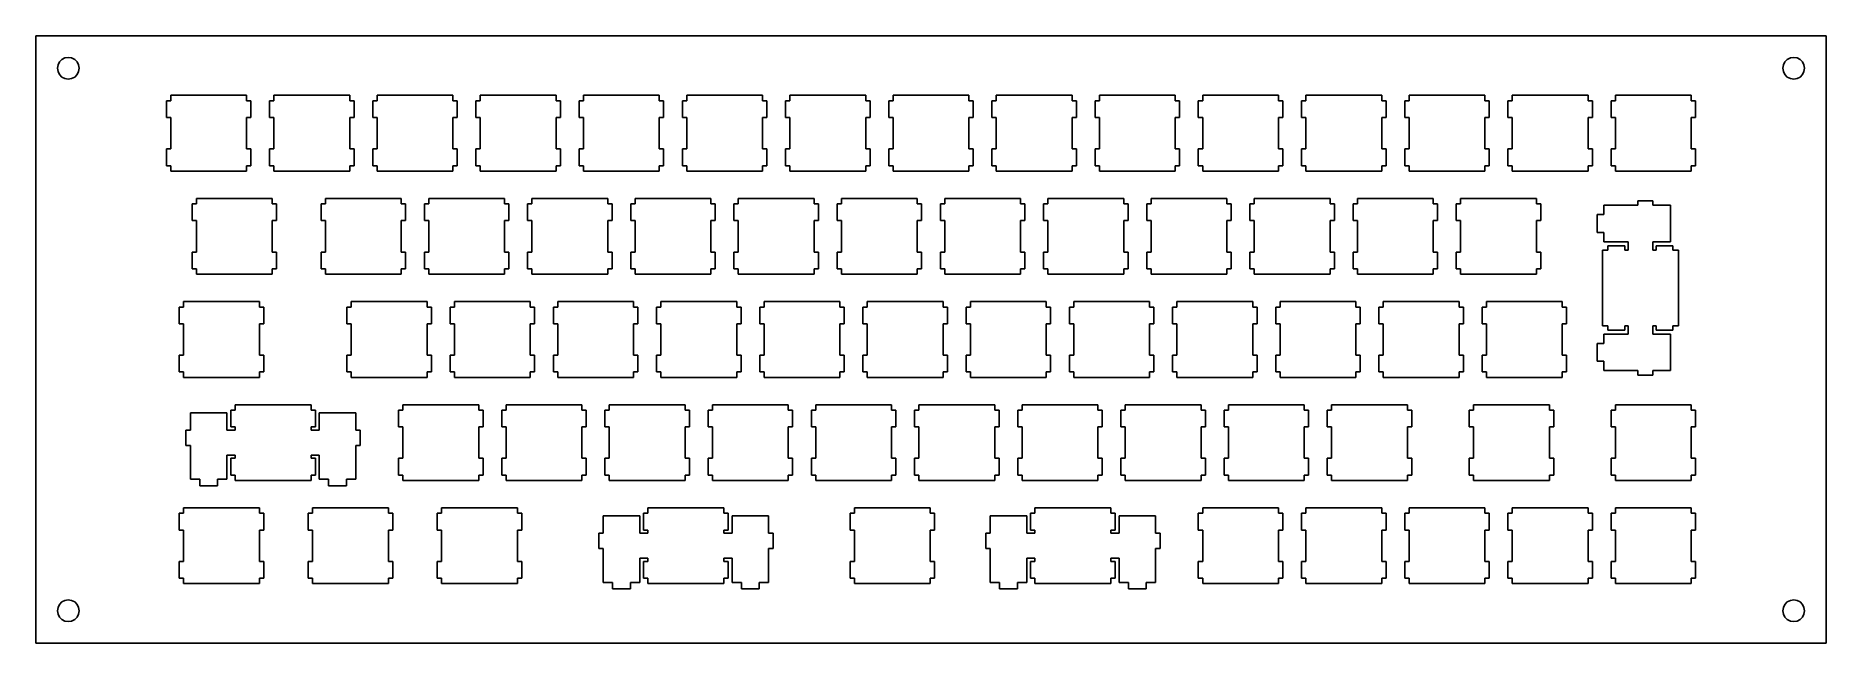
# Model space of a CAD drawing. Extents: x 0 to 331, y 0 to 112.
import ezdxf

# ---------------------------------------------------------------- set-up
doc = ezdxf.new("R2010")
doc.units = 0
doc.layers.get('0').update_dxf_attribs({"linetype": 'CONTINUOUS'})

msp = doc.modelspace()

# ---------------------------------------------------------------- linework, layer by layer
at = {"color": 0}
for p, q in [((0.09508, 112.441), (330.595, 112.441)), ((0.09508, 0.24116), (0.09508, 112.441)), ((330.595, 112.441), (330.595, 0.24116)), ((4.19199, 107.061), (4.09416, 106.441)), ((4.09416, 106.441), (4.19199, 105.824)), ((4.47587, 107.618), (4.19199, 107.061)), ((4.19199, 105.824), (4.47587, 105.267)), ((4.91822, 108.06), (4.47587, 107.618)), ((5.47493, 108.344), (4.91822, 108.06)), ((6.09505, 108.442), (5.47493, 108.344)), ((6.71241, 108.344), (6.09505, 108.442)), ((7.26916, 108.06), (6.71241, 108.344)), ((7.71289, 107.618), (7.26916, 108.06)), ((7.99677, 107.061), (7.71289, 107.618)), ((7.71289, 105.267), (7.99677, 105.824)), ((8.09459, 106.441), (7.99677, 107.061)), ((7.99677, 105.824), (8.09459, 106.441)), ((322.693, 107.061), (322.596, 106.441)), ((322.596, 106.441), (322.693, 105.824)), ((322.976, 107.618), (322.693, 107.061)), ((322.693, 105.824), (322.976, 105.267)), ((323.42, 108.06), (322.976, 107.618)), ((323.977, 108.344), (323.42, 108.06)), ((324.595, 108.442), (323.977, 108.344)), ((325.213, 108.344), (324.595, 108.442)), ((325.771, 108.06), (325.213, 108.344)), ((326.213, 107.618), (325.771, 108.06)), ((326.497, 107.061), (326.213, 107.618)), ((326.213, 105.267), (326.497, 105.824)), ((326.595, 106.441), (326.497, 107.061)), ((326.497, 105.824), (326.595, 106.441)), ((4.47587, 105.267), (4.91822, 104.823)), ((4.91822, 104.823), (5.47493, 104.539)), ((5.47493, 104.539), (6.09505, 104.442)), ((6.09505, 104.442), (6.71241, 104.539)), ((6.71241, 104.539), (7.26916, 104.823)), ((7.26916, 104.823), (7.71289, 105.267)), ((322.976, 105.267), (323.42, 104.823)), ((323.42, 104.823), (323.977, 104.539)), ((323.977, 104.539), (324.595, 104.442)), ((324.595, 104.442), (325.213, 104.539)), ((325.213, 104.539), (325.771, 104.823)), ((325.771, 104.823), (326.213, 105.267)), ((24.9949, 100.441), (24.1928, 100.441)), ((24.1928, 100.441), (24.1928, 97.342)), ((24.9949, 101.442), (24.9949, 100.441)), ((38.9943, 101.442), (24.9949, 101.442)), ((38.9943, 100.441), (38.9943, 101.442)), ((39.7937, 100.441), (38.9943, 100.441)), ((39.7937, 97.342), (39.7937, 100.441)), ((44.045, 100.441), (43.2442, 100.441)), ((43.2442, 100.441), (43.2442, 97.342)), ((44.045, 101.442), (44.045, 100.441)), ((58.0443, 101.442), (44.045, 101.442)), ((58.0443, 100.441), (58.0443, 101.442)), ((58.8451, 100.441), (58.0443, 100.441)), ((58.8451, 97.342), (58.8451, 100.441)), ((63.095, 100.441), (62.2942, 100.441)), ((62.2942, 100.441), (62.2942, 97.342)), ((63.095, 101.442), (63.095, 100.441)), ((77.0943, 101.442), (63.095, 101.442)), ((77.0943, 100.441), (77.0943, 101.442)), ((77.8951, 100.441), (77.0943, 100.441)), ((77.8951, 97.342), (77.8951, 100.441)), ((82.145, 100.441), (81.3442, 100.441)), ((81.3442, 100.441), (81.3442, 97.342)), ((82.145, 101.442), (82.145, 100.441)), ((96.1443, 101.442), (82.145, 101.442)), ((96.1443, 100.441), (96.1443, 101.442)), ((96.9451, 100.441), (96.1443, 100.441)), ((96.9451, 97.342), (96.9451, 100.441)), ((101.195, 100.441), (100.394, 100.441)), ((100.394, 100.441), (100.394, 97.342)), ((101.195, 101.442), (101.195, 100.441)), ((115.194, 101.442), (101.195, 101.442)), ((115.194, 100.441), (115.194, 101.442)), ((115.994, 100.441), (115.194, 100.441)), ((115.994, 97.342), (115.994, 100.441)), ((120.245, 100.441), (119.444, 100.441)), ((119.444, 100.441), (119.444, 97.342)), ((120.245, 101.442), (120.245, 100.441)), ((134.244, 101.442), (120.245, 101.442)), ((134.244, 100.441), (134.244, 101.442)), ((135.045, 100.441), (134.244, 100.441)), ((135.045, 97.342), (135.045, 100.441)), ((139.295, 100.441), (138.494, 100.441)), ((138.494, 100.441), (138.494, 97.342)), ((139.295, 101.442), (139.295, 100.441)), ((153.294, 101.442), (139.295, 101.442)), ((153.294, 100.441), (153.294, 101.442)), ((154.095, 100.441), (153.294, 100.441)), ((154.095, 97.342), (154.095, 100.441)), ((158.345, 100.441), (157.544, 100.441)), ((157.544, 100.441), (157.544, 97.342)), ((158.345, 101.442), (158.345, 100.441)), ((172.344, 101.442), (158.345, 101.442)), ((172.344, 100.441), (172.344, 101.442)), ((173.145, 100.441), (172.344, 100.441)), ((173.145, 97.342), (173.145, 100.441)), ((177.395, 100.441), (176.594, 100.441)), ((176.594, 100.441), (176.594, 97.342)), ((177.395, 101.442), (177.395, 100.441)), ((191.394, 101.442), (177.395, 101.442)), ((191.394, 100.441), (191.394, 101.442)), ((192.195, 100.441), (191.394, 100.441)), ((192.195, 97.342), (192.195, 100.441)), ((196.445, 100.441), (195.644, 100.441)), ((195.644, 100.441), (195.644, 97.342)), ((196.445, 101.442), (196.445, 100.441)), ((210.444, 101.442), (196.445, 101.442)), ((210.444, 100.441), (210.444, 101.442)), ((211.245, 100.441), (210.444, 100.441)), ((211.245, 97.342), (211.245, 100.441)), ((215.495, 100.441), (214.694, 100.441)), ((214.694, 100.441), (214.694, 97.342)), ((215.495, 101.442), (215.495, 100.441)), ((229.494, 101.442), (215.495, 101.442)), ((229.494, 100.441), (229.494, 101.442)), ((230.295, 100.441), (229.494, 100.441)), ((230.295, 97.342), (230.295, 100.441)), ((234.545, 100.441), (233.744, 100.441)), ((233.744, 100.441), (233.744, 97.342)), ((234.545, 101.442), (234.545, 100.441)), ((248.544, 101.442), (234.545, 101.442)), ((248.544, 100.441), (248.544, 101.442)), ((249.345, 100.441), (248.544, 100.441)), ((249.345, 97.342), (249.345, 100.441)), ((253.595, 100.441), (252.794, 100.441)), ((252.794, 100.441), (252.794, 97.342)), ((253.595, 101.442), (253.595, 100.441)), ((267.594, 101.442), (253.595, 101.442)), ((267.594, 100.441), (267.594, 101.442)), ((268.395, 100.441), (267.594, 100.441)), ((268.395, 97.342), (268.395, 100.441)), ((272.645, 100.441), (271.844, 100.441)), ((271.844, 100.441), (271.844, 97.342)), ((272.645, 101.442), (272.645, 100.441)), ((286.644, 101.442), (272.645, 101.442)), ((286.644, 100.441), (286.644, 101.442)), ((287.445, 100.441), (286.644, 100.441)), ((287.445, 97.342), (287.445, 100.441)), ((291.695, 100.441), (290.894, 100.441)), ((290.894, 100.441), (290.894, 97.342)), ((291.695, 101.442), (291.695, 100.441)), ((305.694, 101.442), (291.695, 101.442)), ((305.694, 100.441), (305.694, 101.442)), ((306.495, 100.441), (305.694, 100.441)), ((306.495, 97.342), (306.495, 100.441)), ((24.1928, 97.342), (24.9949, 97.342)), ((24.9949, 97.342), (24.9949, 91.5416)), ((38.9943, 91.5416), (38.9943, 97.342)), ((38.9943, 97.342), (39.7937, 97.342)), ((43.2442, 97.342), (44.045, 97.342)), ((44.045, 97.342), (44.045, 91.5416)), ((58.0443, 91.5416), (58.0443, 97.342)), ((58.0443, 97.342), (58.8451, 97.342)), ((62.2942, 97.342), (63.095, 97.342)), ((63.095, 97.342), (63.095, 91.5416)), ((77.0943, 91.5416), (77.0943, 97.342)), ((77.0943, 97.342), (77.8951, 97.342)), ((81.3442, 97.342), (82.145, 97.342)), ((82.145, 97.342), (82.145, 91.5416)), ((96.1443, 91.5416), (96.1443, 97.342)), ((96.1443, 97.342), (96.9451, 97.342)), ((100.394, 97.342), (101.195, 97.342)), ((101.195, 97.342), (101.195, 91.5416)), ((115.194, 91.5416), (115.194, 97.342)), ((115.194, 97.342), (115.994, 97.342)), ((119.444, 97.342), (120.245, 97.342)), ((120.245, 97.342), (120.245, 91.5416)), ((134.244, 91.5416), (134.244, 97.342)), ((134.244, 97.342), (135.045, 97.342)), ((138.494, 97.342), (139.295, 97.342)), ((139.295, 97.342), (139.295, 91.5416)), ((153.294, 91.5416), (153.294, 97.342)), ((153.294, 97.342), (154.095, 97.342)), ((157.544, 97.342), (158.345, 97.342)), ((158.345, 97.342), (158.345, 91.5416)), ((172.344, 91.5416), (172.344, 97.342)), ((172.344, 97.342), (173.145, 97.342)), ((176.594, 97.342), (177.395, 97.342)), ((177.395, 97.342), (177.395, 91.5416)), ((191.394, 91.5416), (191.394, 97.342)), ((191.394, 97.342), (192.195, 97.342)), ((195.644, 97.342), (196.445, 97.342)), ((196.445, 97.342), (196.445, 91.5416)), ((210.444, 91.5416), (210.444, 97.342)), ((210.444, 97.342), (211.245, 97.342)), ((214.694, 97.342), (215.495, 97.342)), ((215.495, 97.342), (215.495, 91.5416)), ((229.494, 91.5416), (229.494, 97.342)), ((229.494, 97.342), (230.295, 97.342)), ((233.744, 97.342), (234.545, 97.342)), ((234.545, 97.342), (234.545, 91.5416)), ((248.544, 91.5416), (248.544, 97.342)), ((248.544, 97.342), (249.345, 97.342)), ((252.794, 97.342), (253.595, 97.342)), ((253.595, 97.342), (253.595, 91.5416)), ((267.594, 91.5416), (267.594, 97.342)), ((267.594, 97.342), (268.395, 97.342)), ((271.844, 97.342), (272.645, 97.342)), ((272.645, 97.342), (272.645, 91.5416)), ((286.644, 91.5416), (286.644, 97.342)), ((286.644, 97.342), (287.445, 97.342)), ((290.894, 97.342), (291.695, 97.342)), ((291.695, 97.342), (291.695, 91.5416)), ((305.694, 91.5416), (305.694, 97.342)), ((305.694, 97.342), (306.495, 97.342)), ((24.9949, 91.5416), (24.1928, 91.5416)), ((24.1928, 91.5416), (24.1928, 88.441)), ((39.7937, 91.5416), (38.9943, 91.5416)), ((39.7937, 88.441), (39.7937, 91.5416)), ((44.045, 91.5416), (43.2442, 91.5416)), ((43.2442, 91.5416), (43.2442, 88.441)), ((58.8451, 91.5416), (58.0443, 91.5416)), ((58.8451, 88.441), (58.8451, 91.5416)), ((63.095, 91.5416), (62.2942, 91.5416)), ((62.2942, 91.5416), (62.2942, 88.441)), ((77.8951, 91.5416), (77.0943, 91.5416)), ((77.8951, 88.441), (77.8951, 91.5416)), ((82.145, 91.5416), (81.3442, 91.5416)), ((81.3442, 91.5416), (81.3442, 88.441)), ((96.9451, 91.5416), (96.1443, 91.5416)), ((96.9451, 88.441), (96.9451, 91.5416)), ((101.195, 91.5416), (100.394, 91.5416)), ((100.394, 91.5416), (100.394, 88.441)), ((115.994, 91.5416), (115.194, 91.5416)), ((115.994, 88.441), (115.994, 91.5416)), ((120.245, 91.5416), (119.444, 91.5416)), ((119.444, 91.5416), (119.444, 88.441)), ((135.045, 91.5416), (134.244, 91.5416)), ((135.045, 88.441), (135.045, 91.5416)), ((139.295, 91.5416), (138.494, 91.5416)), ((138.494, 91.5416), (138.494, 88.441)), ((154.095, 91.5416), (153.294, 91.5416)), ((154.095, 88.441), (154.095, 91.5416)), ((158.345, 91.5416), (157.544, 91.5416)), ((157.544, 91.5416), (157.544, 88.441)), ((173.145, 91.5416), (172.344, 91.5416)), ((173.145, 88.441), (173.145, 91.5416)), ((177.395, 91.5416), (176.594, 91.5416)), ((176.594, 91.5416), (176.594, 88.441)), ((192.195, 91.5416), (191.394, 91.5416)), ((192.195, 88.441), (192.195, 91.5416)), ((196.445, 91.5416), (195.644, 91.5416)), ((195.644, 91.5416), (195.644, 88.441)), ((211.245, 91.5416), (210.444, 91.5416)), ((211.245, 88.441), (211.245, 91.5416)), ((215.495, 91.5416), (214.694, 91.5416)), ((214.694, 91.5416), (214.694, 88.441)), ((230.295, 91.5416), (229.494, 91.5416)), ((230.295, 88.441), (230.295, 91.5416)), ((234.545, 91.5416), (233.744, 91.5416)), ((233.744, 91.5416), (233.744, 88.441)), ((249.345, 91.5416), (248.544, 91.5416)), ((249.345, 88.441), (249.345, 91.5416)), ((253.595, 91.5416), (252.794, 91.5416)), ((252.794, 91.5416), (252.794, 88.441)), ((268.395, 91.5416), (267.594, 91.5416)), ((268.395, 88.441), (268.395, 91.5416)), ((272.645, 91.5416), (271.844, 91.5416)), ((271.844, 91.5416), (271.844, 88.441)), ((287.445, 91.5416), (286.644, 91.5416)), ((287.445, 88.441), (287.445, 91.5416)), ((291.695, 91.5416), (290.894, 91.5416)), ((290.894, 91.5416), (290.894, 88.441)), ((306.495, 91.5416), (305.694, 91.5416)), ((306.495, 88.441), (306.495, 91.5416)), ((24.1928, 88.441), (24.9949, 88.441)), ((24.9949, 88.441), (24.9949, 87.442)), ((24.9949, 87.442), (38.9943, 87.442)), ((38.9943, 87.442), (38.9943, 88.441)), ((38.9943, 88.441), (39.7937, 88.441)), ((43.2442, 88.441), (44.045, 88.441)), ((44.045, 88.441), (44.045, 87.442)), ((44.045, 87.442), (58.0443, 87.442)), ((58.0443, 87.442), (58.0443, 88.441)), ((58.0443, 88.441), (58.8451, 88.441)), ((62.2942, 88.441), (63.095, 88.441)), ((63.095, 88.441), (63.095, 87.442)), ((63.095, 87.442), (77.0943, 87.442)), ((77.0943, 87.442), (77.0943, 88.441)), ((77.0943, 88.441), (77.8951, 88.441)), ((81.3442, 88.441), (82.145, 88.441)), ((82.145, 88.441), (82.145, 87.442)), ((82.145, 87.442), (96.1443, 87.442)), ((96.1443, 87.442), (96.1443, 88.441)), ((96.1443, 88.441), (96.9451, 88.441)), ((100.394, 88.441), (101.195, 88.441)), ((101.195, 88.441), (101.195, 87.442)), ((101.195, 87.442), (115.194, 87.442)), ((115.194, 87.442), (115.194, 88.441)), ((115.194, 88.441), (115.994, 88.441)), ((119.444, 88.441), (120.245, 88.441)), ((120.245, 88.441), (120.245, 87.442)), ((120.245, 87.442), (134.244, 87.442)), ((134.244, 87.442), (134.244, 88.441)), ((134.244, 88.441), (135.045, 88.441)), ((138.494, 88.441), (139.295, 88.441)), ((139.295, 88.441), (139.295, 87.442)), ((139.295, 87.442), (153.294, 87.442)), ((153.294, 87.442), (153.294, 88.441)), ((153.294, 88.441), (154.095, 88.441)), ((157.544, 88.441), (158.345, 88.441)), ((158.345, 88.441), (158.345, 87.442)), ((158.345, 87.442), (172.344, 87.442)), ((172.344, 87.442), (172.344, 88.441)), ((172.344, 88.441), (173.145, 88.441)), ((176.594, 88.441), (177.395, 88.441)), ((177.395, 88.441), (177.395, 87.442)), ((177.395, 87.442), (191.394, 87.442)), ((191.394, 87.442), (191.394, 88.441)), ((191.394, 88.441), (192.195, 88.441)), ((195.644, 88.441), (196.445, 88.441)), ((196.445, 88.441), (196.445, 87.442)), ((196.445, 87.442), (210.444, 87.442)), ((210.444, 87.442), (210.444, 88.441)), ((210.444, 88.441), (211.245, 88.441)), ((214.694, 88.441), (215.495, 88.441)), ((215.495, 88.441), (215.495, 87.442)), ((215.495, 87.442), (229.494, 87.442)), ((229.494, 87.442), (229.494, 88.441)), ((229.494, 88.441), (230.295, 88.441)), ((233.744, 88.441), (234.545, 88.441)), ((234.545, 88.441), (234.545, 87.442)), ((234.545, 87.442), (248.544, 87.442)), ((248.544, 87.442), (248.544, 88.441)), ((248.544, 88.441), (249.345, 88.441)), ((252.794, 88.441), (253.595, 88.441)), ((253.595, 88.441), (253.595, 87.442)), ((253.595, 87.442), (267.594, 87.442)), ((267.594, 87.442), (267.594, 88.441)), ((267.594, 88.441), (268.395, 88.441)), ((271.844, 88.441), (272.645, 88.441)), ((272.645, 88.441), (272.645, 87.442)), ((272.645, 87.442), (286.644, 87.442)), ((286.644, 87.442), (286.644, 88.441)), ((286.644, 88.441), (287.445, 88.441)), ((290.894, 88.441), (291.695, 88.441)), ((291.695, 88.441), (291.695, 87.442)), ((291.695, 87.442), (305.694, 87.442)), ((305.694, 87.442), (305.694, 88.441)), ((305.694, 88.441), (306.495, 88.441)), ((29.756, 81.3911), (28.9567, 81.3911)), ((28.9567, 81.3911), (28.9567, 78.292)), ((29.756, 82.3916), (29.756, 81.3911)), ((43.7568, 82.3916), (29.756, 82.3916)), ((43.7568, 81.3911), (43.7568, 82.3916)), ((44.5562, 81.3911), (43.7568, 81.3911)), ((44.5562, 78.292), (44.5562, 81.3911)), ((53.5686, 81.3911), (52.7692, 81.3911)), ((52.7692, 81.3911), (52.7692, 78.292)), ((53.5686, 82.3916), (53.5686, 81.3911)), ((67.5693, 82.3916), (53.5686, 82.3916)), ((67.5693, 81.3911), (67.5693, 82.3916)), ((68.3687, 81.3911), (67.5693, 81.3911)), ((68.3687, 78.292), (68.3687, 81.3911)), ((72.6186, 81.3911), (71.8192, 81.3911)), ((71.8192, 81.3911), (71.8192, 78.292)), ((72.6186, 82.3916), (72.6186, 81.3911)), ((86.6179, 82.3916), (72.6186, 82.3916)), ((86.6179, 81.3911), (86.6179, 82.3916)), ((87.4187, 81.3911), (86.6179, 81.3911)), ((87.4187, 78.292), (87.4187, 81.3911)), ((91.6686, 81.3911), (90.8678, 81.3911)), ((90.8678, 81.3911), (90.8678, 78.292)), ((91.6686, 82.3916), (91.6686, 81.3911)), ((105.668, 82.3916), (91.6686, 82.3916)), ((105.668, 81.3911), (105.668, 82.3916)), ((106.469, 81.3911), (105.668, 81.3911)), ((106.469, 78.292), (106.469, 81.3911)), ((110.719, 81.3911), (109.918, 81.3911)), ((109.918, 81.3911), (109.918, 78.292)), ((110.719, 82.3916), (110.719, 81.3911)), ((124.719, 82.3916), (110.719, 82.3916)), ((124.719, 81.3911), (124.719, 82.3916)), ((125.519, 81.3911), (124.719, 81.3911)), ((125.519, 78.292), (125.519, 81.3911)), ((129.769, 81.3911), (128.968, 81.3911)), ((128.968, 81.3911), (128.968, 78.292)), ((129.769, 82.3916), (129.769, 81.3911)), ((143.768, 82.3916), (129.769, 82.3916)), ((143.768, 81.3911), (143.768, 82.3916)), ((144.57, 81.3911), (143.768, 81.3911)), ((144.57, 78.292), (144.57, 81.3911)), ((148.82, 81.3911), (148.018, 81.3911)), ((148.018, 81.3911), (148.018, 78.292)), ((148.82, 82.3916), (148.82, 81.3911)), ((162.819, 82.3916), (148.82, 82.3916)), ((162.819, 81.3911), (162.819, 82.3916)), ((163.62, 81.3911), (162.819, 81.3911)), ((163.62, 78.292), (163.62, 81.3911)), ((167.87, 81.3911), (167.069, 81.3911)), ((167.069, 81.3911), (167.069, 78.292)), ((167.87, 82.3916), (167.87, 81.3911)), ((181.869, 82.3916), (167.87, 82.3916)), ((181.869, 81.3911), (181.869, 82.3916)), ((182.67, 81.3911), (181.869, 81.3911)), ((182.67, 78.292), (182.67, 81.3911)), ((186.92, 81.3911), (186.119, 81.3911)), ((186.119, 81.3911), (186.119, 78.292)), ((186.92, 82.3916), (186.92, 81.3911)), ((200.919, 82.3916), (186.92, 82.3916)), ((200.919, 81.3911), (200.919, 82.3916)), ((201.72, 81.3911), (200.919, 81.3911)), ((201.72, 78.292), (201.72, 81.3911)), ((205.97, 81.3911), (205.169, 81.3911)), ((205.169, 81.3911), (205.169, 78.292)), ((205.97, 82.3916), (205.97, 81.3911)), ((219.969, 82.3916), (205.97, 82.3916)), ((219.969, 81.3911), (219.969, 82.3916)), ((220.77, 81.3911), (219.969, 81.3911)), ((220.77, 78.292), (220.77, 81.3911)), ((225.02, 81.3911), (224.219, 81.3911)), ((224.219, 81.3911), (224.219, 78.292)), ((225.02, 82.3916), (225.02, 81.3911)), ((239.019, 82.3916), (225.02, 82.3916)), ((239.019, 81.3911), (239.019, 82.3916)), ((239.82, 81.3911), (239.019, 81.3911)), ((239.82, 78.292), (239.82, 81.3911)), ((244.07, 81.3911), (243.269, 81.3911)), ((243.269, 81.3911), (243.269, 78.292)), ((244.07, 82.3916), (244.07, 81.3911)), ((258.069, 82.3916), (244.07, 82.3916)), ((258.069, 81.3911), (258.069, 82.3916)), ((258.87, 81.3911), (258.069, 81.3911)), ((258.87, 78.292), (258.87, 81.3911)), ((263.12, 81.3911), (262.319, 81.3911)), ((262.319, 81.3911), (262.319, 78.292)), ((263.12, 82.3916), (263.12, 81.3911)), ((277.119, 82.3916), (263.12, 82.3916)), ((277.119, 81.3911), (277.119, 82.3916)), ((277.92, 81.3911), (277.119, 81.3911)), ((277.92, 78.292), (277.92, 81.3911)), ((289.542, 79.4177), (288.342, 79.4177)), ((288.342, 79.4177), (288.342, 76.1175)), ((295.812, 81.1417), (289.542, 81.1417)), ((289.542, 81.1417), (289.542, 79.4177)), ((295.812, 81.9672), (295.812, 81.1417)), ((298.613, 81.9672), (295.812, 81.9672)), ((298.613, 81.1417), (298.613, 81.9672)), ((301.843, 81.1417), (298.613, 81.1417)), ((301.843, 74.392), (301.843, 81.1417)), ((28.9567, 78.292), (29.756, 78.292)), ((29.756, 78.292), (29.756, 72.493)), ((43.7568, 72.493), (43.7568, 78.292)), ((43.7568, 78.292), (44.5562, 78.292)), ((52.7692, 78.292), (53.5686, 78.292)), ((53.5686, 78.292), (53.5686, 72.493)), ((67.5693, 72.493), (67.5693, 78.292)), ((67.5693, 78.292), (68.3687, 78.292)), ((71.8192, 78.292), (72.6186, 78.292)), ((72.6186, 78.292), (72.6186, 72.493)), ((86.6179, 72.493), (86.6179, 78.292)), ((86.6179, 78.292), (87.4187, 78.292)), ((90.8678, 78.292), (91.6686, 78.292)), ((91.6686, 78.292), (91.6686, 72.493)), ((105.668, 72.493), (105.668, 78.292)), ((105.668, 78.292), (106.469, 78.292)), ((109.918, 78.292), (110.719, 78.292)), ((110.719, 78.292), (110.719, 72.493)), ((124.719, 72.493), (124.719, 78.292)), ((124.719, 78.292), (125.519, 78.292)), ((128.968, 78.292), (129.769, 78.292)), ((129.769, 78.292), (129.769, 72.493)), ((143.768, 72.493), (143.768, 78.292)), ((143.768, 78.292), (144.57, 78.292)), ((148.018, 78.292), (148.82, 78.292)), ((148.82, 78.292), (148.82, 72.493)), ((162.819, 72.493), (162.819, 78.292)), ((162.819, 78.292), (163.62, 78.292)), ((167.069, 78.292), (167.87, 78.292)), ((167.87, 78.292), (167.87, 72.493)), ((181.869, 72.493), (181.869, 78.292)), ((181.869, 78.292), (182.67, 78.292)), ((186.119, 78.292), (186.92, 78.292)), ((186.92, 78.292), (186.92, 72.493)), ((200.919, 72.493), (200.919, 78.292)), ((200.919, 78.292), (201.72, 78.292)), ((205.169, 78.292), (205.97, 78.292)), ((205.97, 78.292), (205.97, 72.493)), ((219.969, 72.493), (219.969, 78.292)), ((219.969, 78.292), (220.77, 78.292)), ((224.219, 78.292), (225.02, 78.292)), ((225.02, 78.292), (225.02, 72.493)), ((239.019, 72.493), (239.019, 78.292)), ((239.019, 78.292), (239.82, 78.292)), ((243.269, 78.292), (244.07, 78.292)), ((244.07, 78.292), (244.07, 72.493)), ((258.069, 72.493), (258.069, 78.292)), ((258.069, 78.292), (258.87, 78.292)), ((262.319, 78.292), (263.12, 78.292)), ((263.12, 78.292), (263.12, 72.493)), ((277.119, 72.493), (277.119, 78.292)), ((277.119, 78.292), (277.92, 78.292)), ((288.342, 76.1175), (289.542, 76.1175)), ((289.542, 76.1175), (289.542, 74.392)), ((290.313, 72.868), (289.312, 72.868)), ((289.312, 72.868), (289.312, 58.867)), ((289.542, 74.392), (294.013, 74.392)), ((293.412, 73.6671), (290.313, 73.6671)), ((290.313, 73.6671), (290.313, 72.868)), ((293.412, 72.868), (293.412, 73.6671)), ((294.013, 72.868), (293.412, 72.868)), ((294.013, 74.392), (294.013, 72.868)), ((298.613, 72.868), (298.613, 74.392)), ((298.613, 74.392), (301.843, 74.392)), ((299.212, 72.868), (298.613, 72.868)), ((302.313, 73.6671), (299.212, 73.6671)), ((299.212, 73.6671), (299.212, 72.868)), ((302.313, 72.868), (302.313, 73.6671)), ((303.313, 72.868), (302.313, 72.868)), ((303.313, 58.867), (303.313, 72.868)), ((29.756, 72.493), (28.9567, 72.493)), ((28.9567, 72.493), (28.9567, 69.391)), ((44.5562, 72.493), (43.7568, 72.493)), ((44.5562, 69.391), (44.5562, 72.493)), ((53.5686, 72.493), (52.7692, 72.493)), ((52.7692, 72.493), (52.7692, 69.391)), ((68.3687, 72.493), (67.5693, 72.493)), ((68.3687, 69.391), (68.3687, 72.493)), ((72.6186, 72.493), (71.8192, 72.493)), ((71.8192, 72.493), (71.8192, 69.391)), ((87.4187, 72.493), (86.6179, 72.493)), ((87.4187, 69.391), (87.4187, 72.493)), ((91.6686, 72.493), (90.8678, 72.493)), ((90.8678, 72.493), (90.8678, 69.391)), ((106.469, 72.493), (105.668, 72.493)), ((106.469, 69.391), (106.469, 72.493)), ((110.719, 72.493), (109.918, 72.493)), ((109.918, 72.493), (109.918, 69.391)), ((125.519, 72.493), (124.719, 72.493)), ((125.519, 69.391), (125.519, 72.493)), ((129.769, 72.493), (128.968, 72.493)), ((128.968, 72.493), (128.968, 69.391)), ((144.57, 72.493), (143.768, 72.493)), ((144.57, 69.391), (144.57, 72.493)), ((148.82, 72.493), (148.018, 72.493)), ((148.018, 72.493), (148.018, 69.391)), ((163.62, 72.493), (162.819, 72.493)), ((163.62, 69.391), (163.62, 72.493)), ((167.87, 72.493), (167.069, 72.493)), ((167.069, 72.493), (167.069, 69.391)), ((182.67, 72.493), (181.869, 72.493)), ((182.67, 69.391), (182.67, 72.493)), ((186.92, 72.493), (186.119, 72.493)), ((186.119, 72.493), (186.119, 69.391)), ((201.72, 72.493), (200.919, 72.493)), ((201.72, 69.391), (201.72, 72.493)), ((205.97, 72.493), (205.169, 72.493)), ((205.169, 72.493), (205.169, 69.391)), ((220.77, 72.493), (219.969, 72.493)), ((220.77, 69.391), (220.77, 72.493)), ((225.02, 72.493), (224.219, 72.493)), ((224.219, 72.493), (224.219, 69.391)), ((239.82, 72.493), (239.019, 72.493)), ((239.82, 69.391), (239.82, 72.493)), ((244.07, 72.493), (243.269, 72.493)), ((243.269, 72.493), (243.269, 69.391)), ((258.87, 72.493), (258.069, 72.493)), ((258.87, 69.391), (258.87, 72.493)), ((263.12, 72.493), (262.319, 72.493)), ((262.319, 72.493), (262.319, 69.391)), ((277.92, 72.493), (277.119, 72.493)), ((277.92, 69.391), (277.92, 72.493)), ((28.9567, 69.391), (29.756, 69.391)), ((29.756, 69.391), (29.756, 68.392)), ((29.756, 68.392), (43.7568, 68.392)), ((43.7568, 68.392), (43.7568, 69.391)), ((43.7568, 69.391), (44.5562, 69.391)), ((52.7692, 69.391), (53.5686, 69.391)), ((53.5686, 69.391), (53.5686, 68.392)), ((53.5686, 68.392), (67.5693, 68.392)), ((67.5693, 68.392), (67.5693, 69.391)), ((67.5693, 69.391), (68.3687, 69.391)), ((71.8192, 69.391), (72.6186, 69.391)), ((72.6186, 69.391), (72.6186, 68.392)), ((72.6186, 68.392), (86.6179, 68.392)), ((86.6179, 68.392), (86.6179, 69.391)), ((86.6179, 69.391), (87.4187, 69.391)), ((90.8678, 69.391), (91.6686, 69.391)), ((91.6686, 69.391), (91.6686, 68.392)), ((91.6686, 68.392), (105.668, 68.392)), ((105.668, 68.392), (105.668, 69.391)), ((105.668, 69.391), (106.469, 69.391)), ((109.918, 69.391), (110.719, 69.391)), ((110.719, 69.391), (110.719, 68.392)), ((110.719, 68.392), (124.719, 68.392)), ((124.719, 68.392), (124.719, 69.391)), ((124.719, 69.391), (125.519, 69.391)), ((128.968, 69.391), (129.769, 69.391)), ((129.769, 69.391), (129.769, 68.392)), ((129.769, 68.392), (143.768, 68.392)), ((143.768, 68.392), (143.768, 69.391)), ((143.768, 69.391), (144.57, 69.391)), ((148.018, 69.391), (148.82, 69.391)), ((148.82, 69.391), (148.82, 68.392)), ((148.82, 68.392), (162.819, 68.392)), ((162.819, 68.392), (162.819, 69.391)), ((162.819, 69.391), (163.62, 69.391)), ((167.069, 69.391), (167.87, 69.391)), ((167.87, 69.391), (167.87, 68.392)), ((167.87, 68.392), (181.869, 68.392)), ((181.869, 68.392), (181.869, 69.391)), ((181.869, 69.391), (182.67, 69.391)), ((186.119, 69.391), (186.92, 69.391)), ((186.92, 69.391), (186.92, 68.392)), ((186.92, 68.392), (200.919, 68.392)), ((200.919, 68.392), (200.919, 69.391)), ((200.919, 69.391), (201.72, 69.391)), ((205.169, 69.391), (205.97, 69.391)), ((205.97, 69.391), (205.97, 68.392)), ((205.97, 68.392), (219.969, 68.392)), ((219.969, 68.392), (219.969, 69.391)), ((219.969, 69.391), (220.77, 69.391)), ((224.219, 69.391), (225.02, 69.391)), ((225.02, 69.391), (225.02, 68.392)), ((225.02, 68.392), (239.019, 68.392)), ((239.019, 68.392), (239.019, 69.391)), ((239.019, 69.391), (239.82, 69.391)), ((243.269, 69.391), (244.07, 69.391)), ((244.07, 69.391), (244.07, 68.392)), ((244.07, 68.392), (258.069, 68.392)), ((258.069, 68.392), (258.069, 69.391)), ((258.069, 69.391), (258.87, 69.391)), ((262.319, 69.391), (263.12, 69.391)), ((263.12, 69.391), (263.12, 68.392)), ((263.12, 68.392), (277.119, 68.392)), ((277.119, 68.392), (277.119, 69.391)), ((277.119, 69.391), (277.92, 69.391)), ((27.3761, 63.3416), (27.3761, 62.3411)), ((41.3755, 63.3416), (27.3761, 63.3416)), ((41.3755, 62.3411), (41.3755, 63.3416)), ((58.3311, 63.3416), (58.3311, 62.3411)), ((72.3318, 63.3416), (58.3311, 63.3416)), ((72.3318, 62.3411), (72.3318, 63.3416)), ((77.3811, 63.3416), (77.3811, 62.3411)), ((91.3818, 63.3416), (77.3811, 63.3416)), ((91.3818, 62.3411), (91.3818, 63.3416)), ((96.4311, 63.3416), (96.4311, 62.3411)), ((110.432, 63.3416), (96.4311, 63.3416)), ((110.432, 62.3411), (110.432, 63.3416)), ((115.481, 63.3416), (115.481, 62.3411)), ((129.482, 63.3416), (115.481, 63.3416)), ((129.482, 62.3411), (129.482, 63.3416)), ((134.531, 63.3416), (134.531, 62.3411)), ((148.532, 63.3416), (134.531, 63.3416)), ((148.532, 62.3411), (148.532, 63.3416)), ((153.581, 63.3416), (153.581, 62.3411)), ((167.582, 63.3416), (153.581, 63.3416)), ((167.582, 62.3411), (167.582, 63.3416)), ((172.631, 63.3416), (172.631, 62.3411)), ((186.632, 63.3416), (172.631, 63.3416)), ((186.632, 62.3411), (186.632, 63.3416)), ((191.681, 63.3416), (191.681, 62.3411)), ((205.682, 63.3416), (191.681, 63.3416)), ((205.682, 62.3411), (205.682, 63.3416)), ((210.731, 63.3416), (210.731, 62.3411)), ((224.732, 63.3416), (210.731, 63.3416)), ((224.732, 62.3411), (224.732, 63.3416)), ((229.781, 63.3416), (229.781, 62.3411)), ((243.782, 63.3416), (229.781, 63.3416)), ((243.782, 62.3411), (243.782, 63.3416)), ((248.831, 63.3416), (248.831, 62.3411)), ((262.832, 63.3416), (248.831, 63.3416)), ((262.832, 62.3411), (262.832, 63.3416)), ((267.881, 63.3416), (267.881, 62.3411)), ((281.882, 63.3416), (267.881, 63.3416)), ((281.882, 62.3411), (281.882, 63.3416)), ((27.3761, 62.3411), (26.5755, 62.3411)), ((26.5755, 62.3411), (26.5755, 59.242)), ((42.1749, 62.3411), (41.3755, 62.3411)), ((42.1749, 59.242), (42.1749, 62.3411)), ((58.3311, 62.3411), (57.5317, 62.3411)), ((57.5317, 62.3411), (57.5317, 59.242)), ((73.1312, 62.3411), (72.3318, 62.3411)), ((73.1312, 59.242), (73.1312, 62.3411)), ((77.3811, 62.3411), (76.5817, 62.3411)), ((76.5817, 62.3411), (76.5817, 59.242)), ((92.1812, 62.3411), (91.3818, 62.3411)), ((92.1812, 59.242), (92.1812, 62.3411)), ((96.4311, 62.3411), (95.6317, 62.3411)), ((95.6317, 62.3411), (95.6317, 59.242)), ((111.231, 62.3411), (110.432, 62.3411)), ((111.231, 59.242), (111.231, 62.3411)), ((115.481, 62.3411), (114.682, 62.3411)), ((114.682, 62.3411), (114.682, 59.242)), ((130.281, 62.3411), (129.482, 62.3411)), ((130.281, 59.242), (130.281, 62.3411)), ((134.531, 62.3411), (133.732, 62.3411)), ((133.732, 62.3411), (133.732, 59.242)), ((149.331, 62.3411), (148.532, 62.3411)), ((149.331, 59.242), (149.331, 62.3411)), ((153.581, 62.3411), (152.782, 62.3411)), ((152.782, 62.3411), (152.782, 59.242)), ((168.381, 62.3411), (167.582, 62.3411)), ((168.381, 59.242), (168.381, 62.3411)), ((172.631, 62.3411), (171.832, 62.3411)), ((171.832, 62.3411), (171.832, 59.242)), ((187.431, 62.3411), (186.632, 62.3411)), ((187.431, 59.242), (187.431, 62.3411)), ((191.681, 62.3411), (190.882, 62.3411)), ((190.882, 62.3411), (190.882, 59.242)), ((206.481, 62.3411), (205.682, 62.3411)), ((206.481, 59.242), (206.481, 62.3411)), ((210.731, 62.3411), (209.932, 62.3411)), ((209.932, 62.3411), (209.932, 59.242)), ((225.531, 62.3411), (224.732, 62.3411)), ((225.531, 59.242), (225.531, 62.3411)), ((229.781, 62.3411), (228.982, 62.3411)), ((228.982, 62.3411), (228.982, 59.242)), ((244.581, 62.3411), (243.782, 62.3411)), ((244.581, 59.242), (244.581, 62.3411)), ((248.831, 62.3411), (248.032, 62.3411)), ((248.032, 62.3411), (248.032, 59.242)), ((263.631, 62.3411), (262.832, 62.3411)), ((263.631, 59.242), (263.631, 62.3411)), ((267.881, 62.3411), (267.082, 62.3411)), ((267.082, 62.3411), (267.082, 59.242)), ((282.681, 62.3411), (281.882, 62.3411)), ((282.681, 59.242), (282.681, 62.3411)), ((26.5755, 59.242), (27.3761, 59.242)), ((27.3761, 59.242), (27.3761, 53.4416)), ((41.3755, 53.4416), (41.3755, 59.242)), ((41.3755, 59.242), (42.1749, 59.242)), ((57.5317, 59.242), (58.3311, 59.242)), ((58.3311, 59.242), (58.3311, 53.4416)), ((72.3318, 53.4416), (72.3318, 59.242)), ((72.3318, 59.242), (73.1312, 59.242)), ((76.5817, 59.242), (77.3811, 59.242)), ((77.3811, 59.242), (77.3811, 53.4416)), ((91.3818, 53.4416), (91.3818, 59.242)), ((91.3818, 59.242), (92.1812, 59.242)), ((95.6317, 59.242), (96.4311, 59.242)), ((96.4311, 59.242), (96.4311, 53.4416)), ((110.432, 53.4416), (110.432, 59.242)), ((110.432, 59.242), (111.231, 59.242)), ((114.682, 59.242), (115.481, 59.242)), ((115.481, 59.242), (115.481, 53.4416)), ((129.482, 53.4416), (129.482, 59.242)), ((129.482, 59.242), (130.281, 59.242)), ((133.732, 59.242), (134.531, 59.242)), ((134.531, 59.242), (134.531, 53.4416)), ((148.532, 53.4416), (148.532, 59.242)), ((148.532, 59.242), (149.331, 59.242)), ((152.782, 59.242), (153.581, 59.242)), ((153.581, 59.242), (153.581, 53.4416)), ((167.582, 53.4416), (167.582, 59.242)), ((167.582, 59.242), (168.381, 59.242)), ((171.832, 59.242), (172.631, 59.242)), ((172.631, 59.242), (172.631, 53.4416)), ((186.632, 53.4416), (186.632, 59.242)), ((186.632, 59.242), (187.431, 59.242)), ((190.882, 59.242), (191.681, 59.242)), ((191.681, 59.242), (191.681, 53.4416)), ((205.682, 53.4416), (205.682, 59.242)), ((205.682, 59.242), (206.481, 59.242)), ((209.932, 59.242), (210.731, 59.242)), ((210.731, 59.242), (210.731, 53.4416)), ((224.732, 53.4416), (224.732, 59.242)), ((224.732, 59.242), (225.531, 59.242)), ((228.982, 59.242), (229.781, 59.242)), ((229.781, 59.242), (229.781, 53.4416)), ((243.782, 53.4416), (243.782, 59.242)), ((243.782, 59.242), (244.581, 59.242)), ((248.032, 59.242), (248.831, 59.242)), ((248.831, 59.242), (248.831, 53.4416)), ((262.832, 53.4416), (262.832, 59.242)), ((262.832, 59.242), (263.631, 59.242)), ((267.082, 59.242), (267.881, 59.242)), ((267.881, 59.242), (267.881, 53.4416)), ((281.882, 53.4416), (281.882, 59.242)), ((281.882, 59.242), (282.681, 59.242)), ((289.312, 58.867), (290.313, 58.867)), ((294.013, 57.343), (289.542, 57.343)), ((289.542, 57.343), (289.542, 55.6175)), ((290.313, 58.867), (290.313, 58.0679)), ((290.313, 58.0679), (293.412, 58.0679)), ((293.412, 58.0679), (293.412, 58.867)), ((293.412, 58.867), (294.013, 58.867)), ((294.013, 58.867), (294.013, 57.343)), ((298.613, 57.343), (298.613, 58.867)), ((298.613, 58.867), (299.212, 58.867)), ((301.843, 57.343), (298.613, 57.343)), ((299.212, 58.867), (299.212, 58.0679)), ((299.212, 58.0679), (302.313, 58.0679)), ((301.843, 50.5919), (301.843, 57.343)), ((302.313, 58.0679), (302.313, 58.867)), ((302.313, 58.867), (303.313, 58.867)), ((27.3761, 53.4416), (26.5755, 53.4416)), ((26.5755, 53.4416), (26.5755, 50.341)), ((42.1749, 53.4416), (41.3755, 53.4416)), ((42.1749, 50.341), (42.1749, 53.4416)), ((58.3311, 53.4416), (57.5317, 53.4416)), ((57.5317, 53.4416), (57.5317, 50.341)), ((73.1312, 53.4416), (72.3318, 53.4416)), ((73.1312, 50.341), (73.1312, 53.4416)), ((77.3811, 53.4416), (76.5817, 53.4416)), ((76.5817, 53.4416), (76.5817, 50.341)), ((92.1812, 53.4416), (91.3818, 53.4416)), ((92.1812, 50.341), (92.1812, 53.4416)), ((96.4311, 53.4416), (95.6317, 53.4416)), ((95.6317, 53.4416), (95.6317, 50.341)), ((111.231, 53.4416), (110.432, 53.4416)), ((111.231, 50.341), (111.231, 53.4416)), ((115.481, 53.4416), (114.682, 53.4416)), ((114.682, 53.4416), (114.682, 50.341)), ((130.281, 53.4416), (129.482, 53.4416)), ((130.281, 50.341), (130.281, 53.4416)), ((134.531, 53.4416), (133.732, 53.4416)), ((133.732, 53.4416), (133.732, 50.341)), ((149.331, 53.4416), (148.532, 53.4416)), ((149.331, 50.341), (149.331, 53.4416)), ((153.581, 53.4416), (152.782, 53.4416)), ((152.782, 53.4416), (152.782, 50.341)), ((168.381, 53.4416), (167.582, 53.4416)), ((168.381, 50.341), (168.381, 53.4416)), ((172.631, 53.4416), (171.832, 53.4416)), ((171.832, 53.4416), (171.832, 50.341)), ((187.431, 53.4416), (186.632, 53.4416)), ((187.431, 50.341), (187.431, 53.4416)), ((191.681, 53.4416), (190.882, 53.4416)), ((190.882, 53.4416), (190.882, 50.341)), ((206.481, 53.4416), (205.682, 53.4416)), ((206.481, 50.341), (206.481, 53.4416)), ((210.731, 53.4416), (209.932, 53.4416)), ((209.932, 53.4416), (209.932, 50.341)), ((225.531, 53.4416), (224.732, 53.4416)), ((225.531, 50.341), (225.531, 53.4416)), ((229.781, 53.4416), (228.982, 53.4416)), ((228.982, 53.4416), (228.982, 50.341)), ((244.581, 53.4416), (243.782, 53.4416)), ((244.581, 50.341), (244.581, 53.4416)), ((248.831, 53.4416), (248.032, 53.4416)), ((248.032, 53.4416), (248.032, 50.341)), ((263.631, 53.4416), (262.832, 53.4416)), ((263.631, 50.341), (263.631, 53.4416)), ((267.881, 53.4416), (267.082, 53.4416)), ((267.082, 53.4416), (267.082, 50.341)), ((282.681, 53.4416), (281.882, 53.4416)), ((282.681, 50.341), (282.681, 53.4416)), ((289.542, 55.6175), (288.342, 55.6175)), ((288.342, 55.6175), (288.342, 52.3173)), ((26.5755, 50.341), (27.3761, 50.341)), ((27.3761, 50.341), (27.3761, 49.342)), ((41.3755, 49.342), (41.3755, 50.341)), ((41.3755, 50.341), (42.1749, 50.341)), ((57.5317, 50.341), (58.3311, 50.341)), ((58.3311, 50.341), (58.3311, 49.342)), ((72.3318, 49.342), (72.3318, 50.341)), ((72.3318, 50.341), (73.1312, 50.341)), ((76.5817, 50.341), (77.3811, 50.341)), ((77.3811, 50.341), (77.3811, 49.342)), ((91.3818, 49.342), (91.3818, 50.341)), ((91.3818, 50.341), (92.1812, 50.341)), ((95.6317, 50.341), (96.4311, 50.341)), ((96.4311, 50.341), (96.4311, 49.342)), ((110.432, 49.342), (110.432, 50.341)), ((110.432, 50.341), (111.231, 50.341)), ((114.682, 50.341), (115.481, 50.341)), ((115.481, 50.341), (115.481, 49.342)), ((129.482, 49.342), (129.482, 50.341)), ((129.482, 50.341), (130.281, 50.341)), ((133.732, 50.341), (134.531, 50.341)), ((134.531, 50.341), (134.531, 49.342)), ((148.532, 49.342), (148.532, 50.341)), ((148.532, 50.341), (149.331, 50.341)), ((152.782, 50.341), (153.581, 50.341)), ((153.581, 50.341), (153.581, 49.342)), ((167.582, 49.342), (167.582, 50.341)), ((167.582, 50.341), (168.381, 50.341)), ((171.832, 50.341), (172.631, 50.341)), ((172.631, 50.341), (172.631, 49.342)), ((186.632, 49.342), (186.632, 50.341)), ((186.632, 50.341), (187.431, 50.341)), ((190.882, 50.341), (191.681, 50.341)), ((191.681, 50.341), (191.681, 49.342)), ((205.682, 49.342), (205.682, 50.341)), ((205.682, 50.341), (206.481, 50.341)), ((209.932, 50.341), (210.731, 50.341)), ((210.731, 50.341), (210.731, 49.342)), ((224.732, 49.342), (224.732, 50.341)), ((224.732, 50.341), (225.531, 50.341)), ((228.982, 50.341), (229.781, 50.341)), ((229.781, 50.341), (229.781, 49.342)), ((243.782, 49.342), (243.782, 50.341)), ((243.782, 50.341), (244.581, 50.341)), ((248.032, 50.341), (248.831, 50.341)), ((248.831, 50.341), (248.831, 49.342)), ((262.832, 49.342), (262.832, 50.341)), ((262.832, 50.341), (263.631, 50.341)), ((267.082, 50.341), (267.881, 50.341)), ((267.881, 50.341), (267.881, 49.342)), ((281.882, 49.342), (281.882, 50.341)), ((281.882, 50.341), (282.681, 50.341)), ((288.342, 52.3173), (289.542, 52.3173)), ((289.542, 52.3173), (289.542, 50.5919)), ((289.542, 50.5919), (295.812, 50.5919)), ((295.812, 50.5919), (295.812, 49.7664)), ((295.812, 49.7664), (298.613, 49.7664)), ((298.613, 49.7664), (298.613, 50.5919)), ((298.613, 50.5919), (301.843, 50.5919)), ((27.3761, 49.342), (41.3755, 49.342)), ((58.3311, 49.342), (72.3318, 49.342)), ((77.3811, 49.342), (91.3818, 49.342)), ((96.4311, 49.342), (110.432, 49.342)), ((115.481, 49.342), (129.482, 49.342)), ((134.531, 49.342), (148.532, 49.342)), ((153.581, 49.342), (167.582, 49.342)), ((172.631, 49.342), (186.632, 49.342)), ((191.681, 49.342), (205.682, 49.342)), ((210.731, 49.342), (224.732, 49.342)), ((229.781, 49.342), (243.782, 49.342)), ((248.831, 49.342), (262.832, 49.342)), ((267.881, 49.342), (281.882, 49.342)), ((36.9013, 43.2911), (36.1005, 43.2911)), ((36.1005, 43.2911), (36.1005, 40.192)), ((36.9013, 44.2916), (36.9013, 43.2911)), ((50.9005, 44.2916), (36.9013, 44.2916)), ((50.9005, 43.2911), (50.9005, 44.2916)), ((51.6999, 43.2911), (50.9005, 43.2911)), ((51.6999, 40.192), (51.6999, 43.2911)), ((67.8561, 43.2911), (67.0567, 43.2911)), ((67.0567, 43.2911), (67.0567, 40.192)), ((67.8561, 44.2916), (67.8561, 43.2911)), ((81.8568, 44.2916), (67.8561, 44.2916)), ((81.8568, 43.2911), (81.8568, 44.2916)), ((82.6562, 43.2911), (81.8568, 43.2911)), ((82.6562, 40.192), (82.6562, 43.2911)), ((86.9061, 43.2911), (86.1067, 43.2911)), ((86.1067, 43.2911), (86.1067, 40.192)), ((86.9061, 44.2916), (86.9061, 43.2911)), ((100.907, 44.2916), (86.9061, 44.2916)), ((100.907, 43.2911), (100.907, 44.2916)), ((101.706, 43.2911), (100.907, 43.2911)), ((101.706, 40.192), (101.706, 43.2911)), ((105.956, 43.2911), (105.157, 43.2911)), ((105.157, 43.2911), (105.157, 40.192)), ((105.956, 44.2916), (105.956, 43.2911)), ((119.957, 44.2916), (105.956, 44.2916)), ((119.957, 43.2911), (119.957, 44.2916)), ((120.756, 43.2911), (119.957, 43.2911)), ((120.756, 40.192), (120.756, 43.2911)), ((125.006, 43.2911), (124.207, 43.2911)), ((124.207, 43.2911), (124.207, 40.192)), ((125.006, 44.2916), (125.006, 43.2911)), ((139.007, 44.2916), (125.006, 44.2916)), ((139.007, 43.2911), (139.007, 44.2916)), ((139.806, 43.2911), (139.007, 43.2911)), ((139.806, 40.192), (139.806, 43.2911)), ((144.056, 43.2911), (143.257, 43.2911)), ((143.257, 43.2911), (143.257, 40.192)), ((144.056, 44.2916), (144.056, 43.2911)), ((158.057, 44.2916), (144.056, 44.2916)), ((158.057, 43.2911), (158.057, 44.2916)), ((158.856, 43.2911), (158.057, 43.2911)), ((158.856, 40.192), (158.856, 43.2911)), ((163.106, 43.2911), (162.307, 43.2911)), ((162.307, 43.2911), (162.307, 40.192)), ((163.106, 44.2916), (163.106, 43.2911)), ((177.107, 44.2916), (163.106, 44.2916)), ((177.107, 43.2911), (177.107, 44.2916)), ((177.906, 43.2911), (177.107, 43.2911)), ((177.906, 40.192), (177.906, 43.2911)), ((182.156, 43.2911), (181.357, 43.2911)), ((181.357, 43.2911), (181.357, 40.192)), ((182.156, 44.2916), (182.156, 43.2911)), ((196.157, 44.2916), (182.156, 44.2916)), ((196.157, 43.2911), (196.157, 44.2916)), ((196.956, 43.2911), (196.157, 43.2911)), ((196.956, 40.192), (196.956, 43.2911)), ((201.206, 43.2911), (200.407, 43.2911)), ((200.407, 43.2911), (200.407, 40.192)), ((201.206, 44.2916), (201.206, 43.2911)), ((215.207, 44.2916), (201.206, 44.2916)), ((215.207, 43.2911), (215.207, 44.2916)), ((216.006, 43.2911), (215.207, 43.2911)), ((216.006, 40.192), (216.006, 43.2911)), ((220.256, 43.2911), (219.457, 43.2911)), ((219.457, 43.2911), (219.457, 40.192)), ((220.256, 44.2916), (220.256, 43.2911)), ((234.257, 44.2916), (220.256, 44.2916)), ((234.257, 43.2911), (234.257, 44.2916)), ((235.056, 43.2911), (234.257, 43.2911)), ((235.056, 40.192), (235.056, 43.2911)), ((239.306, 43.2911), (238.507, 43.2911)), ((238.507, 43.2911), (238.507, 40.192)), ((239.306, 44.2916), (239.306, 43.2911)), ((253.307, 44.2916), (239.306, 44.2916)), ((253.307, 43.2911), (253.307, 44.2916)), ((254.106, 43.2911), (253.307, 43.2911)), ((254.106, 40.192), (254.106, 43.2911)), ((265.501, 43.2911), (264.7, 43.2911)), ((264.7, 43.2911), (264.7, 40.192)), ((265.501, 44.2916), (265.501, 43.2911)), ((279.501, 44.2916), (265.501, 44.2916)), ((279.501, 43.2911), (279.501, 44.2916)), ((280.3, 43.2911), (279.501, 43.2911)), ((280.3, 40.192), (280.3, 43.2911)), ((291.695, 43.2911), (290.894, 43.2911)), ((290.894, 43.2911), (290.894, 40.192)), ((291.695, 44.2916), (291.695, 43.2911)), ((305.694, 44.2916), (291.695, 44.2916)), ((305.694, 43.2911), (305.694, 44.2916)), ((306.495, 43.2911), (305.694, 43.2911)), ((306.495, 40.192), (306.495, 43.2911)), ((35.3755, 42.8212), (28.626, 42.8212)), ((28.626, 42.8212), (28.626, 39.5912)), ((35.3755, 39.5912), (35.3755, 42.8212)), ((36.1005, 40.192), (36.9013, 40.192)), ((36.9013, 40.192), (36.9013, 39.5912)), ((50.9005, 39.5912), (50.9005, 40.192)), ((50.9005, 40.192), (51.6999, 40.192)), ((59.1757, 42.8212), (52.426, 42.8212)), ((52.426, 42.8212), (52.426, 39.5912)), ((59.1757, 39.5912), (59.1757, 42.8212)), ((67.0567, 40.192), (67.8561, 40.192)), ((67.8561, 40.192), (67.8561, 34.3917)), ((81.8568, 34.3917), (81.8568, 40.192)), ((81.8568, 40.192), (82.6562, 40.192)), ((86.1067, 40.192), (86.9061, 40.192)), ((86.9061, 40.192), (86.9061, 34.3917)), ((100.907, 34.3917), (100.907, 40.192)), ((100.907, 40.192), (101.706, 40.192)), ((105.157, 40.192), (105.956, 40.192)), ((105.956, 40.192), (105.956, 34.3917)), ((119.957, 34.3917), (119.957, 40.192)), ((119.957, 40.192), (120.756, 40.192)), ((124.207, 40.192), (125.006, 40.192)), ((125.006, 40.192), (125.006, 34.3917)), ((139.007, 34.3917), (139.007, 40.192)), ((139.007, 40.192), (139.806, 40.192)), ((143.257, 40.192), (144.056, 40.192)), ((144.056, 40.192), (144.056, 34.3917)), ((158.057, 34.3917), (158.057, 40.192)), ((158.057, 40.192), (158.856, 40.192)), ((162.307, 40.192), (163.106, 40.192)), ((163.106, 40.192), (163.106, 34.3917)), ((177.107, 34.3917), (177.107, 40.192)), ((177.107, 40.192), (177.906, 40.192)), ((181.357, 40.192), (182.156, 40.192)), ((182.156, 40.192), (182.156, 34.3917)), ((196.157, 34.3917), (196.157, 40.192)), ((196.157, 40.192), (196.956, 40.192)), ((200.407, 40.192), (201.206, 40.192)), ((201.206, 40.192), (201.206, 34.3917)), ((215.207, 34.3917), (215.207, 40.192)), ((215.207, 40.192), (216.006, 40.192)), ((219.457, 40.192), (220.256, 40.192)), ((220.256, 40.192), (220.256, 34.3917)), ((234.257, 34.3917), (234.257, 40.192)), ((234.257, 40.192), (235.056, 40.192)), ((238.507, 40.192), (239.306, 40.192)), ((239.306, 40.192), (239.306, 34.3917)), ((253.307, 34.3917), (253.307, 40.192)), ((253.307, 40.192), (254.106, 40.192)), ((264.7, 40.192), (265.501, 40.192)), ((265.501, 40.192), (265.501, 34.3917)), ((279.501, 34.3917), (279.501, 40.192)), ((279.501, 40.192), (280.3, 40.192)), ((290.894, 40.192), (291.695, 40.192)), ((291.695, 40.192), (291.695, 34.3917)), ((305.694, 34.3917), (305.694, 40.192)), ((305.694, 40.192), (306.495, 40.192)), ((28.626, 39.5912), (27.8005, 39.5912)), ((27.8005, 39.5912), (27.8005, 36.7923)), ((27.8005, 36.7923), (28.626, 36.7923)), ((28.626, 36.7923), (28.626, 30.5222)), ((36.9013, 39.5912), (35.3755, 39.5912)), ((52.426, 39.5912), (50.9005, 39.5912)), ((60.0012, 39.5912), (59.1757, 39.5912)), ((59.1757, 30.5222), (59.1757, 36.7923)), ((59.1757, 36.7923), (60.0012, 36.7923)), ((60.0012, 36.7923), (60.0012, 39.5912)), ((35.3755, 30.5222), (35.3755, 34.9911)), ((35.3755, 34.9911), (36.9013, 34.9911)), ((36.9013, 34.3917), (36.1005, 34.3917)), ((36.1005, 34.3917), (36.1005, 31.2911)), ((36.9013, 34.9911), (36.9013, 34.3917)), ((50.9005, 34.3917), (50.9005, 34.9911)), ((50.9005, 34.9911), (52.426, 34.9911)), ((51.6999, 34.3917), (50.9005, 34.3917)), ((51.6999, 31.2911), (51.6999, 34.3917)), ((52.426, 34.9911), (52.426, 30.5222)), ((67.8561, 34.3917), (67.0567, 34.3917)), ((67.0567, 34.3917), (67.0567, 31.2911)), ((82.6562, 34.3917), (81.8568, 34.3917)), ((82.6562, 31.2911), (82.6562, 34.3917)), ((86.9061, 34.3917), (86.1067, 34.3917)), ((86.1067, 34.3917), (86.1067, 31.2911)), ((101.706, 34.3917), (100.907, 34.3917)), ((101.706, 31.2911), (101.706, 34.3917)), ((105.956, 34.3917), (105.157, 34.3917)), ((105.157, 34.3917), (105.157, 31.2911)), ((120.756, 34.3917), (119.957, 34.3917)), ((120.756, 31.2911), (120.756, 34.3917)), ((125.006, 34.3917), (124.207, 34.3917)), ((124.207, 34.3917), (124.207, 31.2911)), ((139.806, 34.3917), (139.007, 34.3917)), ((139.806, 31.2911), (139.806, 34.3917)), ((144.056, 34.3917), (143.257, 34.3917)), ((143.257, 34.3917), (143.257, 31.2911)), ((158.856, 34.3917), (158.057, 34.3917)), ((158.856, 31.2911), (158.856, 34.3917)), ((163.106, 34.3917), (162.307, 34.3917)), ((162.307, 34.3917), (162.307, 31.2911)), ((177.906, 34.3917), (177.107, 34.3917)), ((177.906, 31.2911), (177.906, 34.3917)), ((182.156, 34.3917), (181.357, 34.3917)), ((181.357, 34.3917), (181.357, 31.2911)), ((196.956, 34.3917), (196.157, 34.3917)), ((196.956, 31.2911), (196.956, 34.3917)), ((201.206, 34.3917), (200.407, 34.3917)), ((200.407, 34.3917), (200.407, 31.2911)), ((216.006, 34.3917), (215.207, 34.3917)), ((216.006, 31.2911), (216.006, 34.3917)), ((220.256, 34.3917), (219.457, 34.3917)), ((219.457, 34.3917), (219.457, 31.2911)), ((235.056, 34.3917), (234.257, 34.3917)), ((235.056, 31.2911), (235.056, 34.3917)), ((239.306, 34.3917), (238.507, 34.3917)), ((238.507, 34.3917), (238.507, 31.2911)), ((254.106, 34.3917), (253.307, 34.3917)), ((254.106, 31.2911), (254.106, 34.3917)), ((265.501, 34.3917), (264.7, 34.3917)), ((264.7, 34.3917), (264.7, 31.2911)), ((280.3, 34.3917), (279.501, 34.3917)), ((280.3, 31.2911), (280.3, 34.3917)), ((291.695, 34.3917), (290.894, 34.3917)), ((290.894, 34.3917), (290.894, 31.2911)), ((306.495, 34.3917), (305.694, 34.3917)), ((306.495, 31.2911), (306.495, 34.3917)), ((28.626, 30.5222), (30.3499, 30.5222)), ((30.3499, 30.5222), (30.3499, 29.3219)), ((33.6503, 29.3219), (33.6503, 30.5222)), ((33.6503, 30.5222), (35.3755, 30.5222)), ((36.1005, 31.2911), (36.9013, 31.2911)), ((36.9013, 31.2911), (36.9013, 30.292)), ((36.9013, 30.292), (50.9005, 30.292)), ((50.9005, 30.292), (50.9005, 31.2911)), ((50.9005, 31.2911), (51.6999, 31.2911)), ((52.426, 30.5222), (54.15, 30.5222)), ((54.15, 30.5222), (54.15, 29.3219)), ((57.4506, 29.3219), (57.4506, 30.5222)), ((57.4506, 30.5222), (59.1757, 30.5222)), ((67.0567, 31.2911), (67.8561, 31.2911)), ((67.8561, 31.2911), (67.8561, 30.292)), ((67.8561, 30.292), (81.8568, 30.292)), ((81.8568, 30.292), (81.8568, 31.2911)), ((81.8568, 31.2911), (82.6562, 31.2911)), ((86.1067, 31.2911), (86.9061, 31.2911)), ((86.9061, 31.2911), (86.9061, 30.292)), ((86.9061, 30.292), (100.907, 30.292)), ((100.907, 30.292), (100.907, 31.2911)), ((100.907, 31.2911), (101.706, 31.2911)), ((105.157, 31.2911), (105.956, 31.2911)), ((105.956, 31.2911), (105.956, 30.292)), ((105.956, 30.292), (119.957, 30.292)), ((119.957, 30.292), (119.957, 31.2911)), ((119.957, 31.2911), (120.756, 31.2911)), ((124.207, 31.2911), (125.006, 31.2911)), ((125.006, 31.2911), (125.006, 30.292)), ((125.006, 30.292), (139.007, 30.292)), ((139.007, 30.292), (139.007, 31.2911)), ((139.007, 31.2911), (139.806, 31.2911)), ((143.257, 31.2911), (144.056, 31.2911)), ((144.056, 31.2911), (144.056, 30.292)), ((144.056, 30.292), (158.057, 30.292)), ((158.057, 30.292), (158.057, 31.2911)), ((158.057, 31.2911), (158.856, 31.2911)), ((162.307, 31.2911), (163.106, 31.2911)), ((163.106, 31.2911), (163.106, 30.292)), ((163.106, 30.292), (177.107, 30.292)), ((177.107, 30.292), (177.107, 31.2911)), ((177.107, 31.2911), (177.906, 31.2911)), ((181.357, 31.2911), (182.156, 31.2911)), ((182.156, 31.2911), (182.156, 30.292)), ((182.156, 30.292), (196.157, 30.292)), ((196.157, 30.292), (196.157, 31.2911)), ((196.157, 31.2911), (196.956, 31.2911)), ((200.407, 31.2911), (201.206, 31.2911)), ((201.206, 31.2911), (201.206, 30.292)), ((201.206, 30.292), (215.207, 30.292)), ((215.207, 30.292), (215.207, 31.2911)), ((215.207, 31.2911), (216.006, 31.2911)), ((219.457, 31.2911), (220.256, 31.2911)), ((220.256, 31.2911), (220.256, 30.292)), ((220.256, 30.292), (234.257, 30.292)), ((234.257, 30.292), (234.257, 31.2911)), ((234.257, 31.2911), (235.056, 31.2911)), ((238.507, 31.2911), (239.306, 31.2911)), ((239.306, 31.2911), (239.306, 30.292)), ((239.306, 30.292), (253.307, 30.292)), ((253.307, 30.292), (253.307, 31.2911)), ((253.307, 31.2911), (254.106, 31.2911)), ((264.7, 31.2911), (265.501, 31.2911)), ((265.501, 31.2911), (265.501, 30.292)), ((265.501, 30.292), (279.501, 30.292)), ((279.501, 30.292), (279.501, 31.2911)), ((279.501, 31.2911), (280.3, 31.2911)), ((290.894, 31.2911), (291.695, 31.2911)), ((291.695, 31.2911), (291.695, 30.292)), ((291.695, 30.292), (305.694, 30.292)), ((305.694, 30.292), (305.694, 31.2911)), ((305.694, 31.2911), (306.495, 31.2911)), ((30.3499, 29.3219), (33.6503, 29.3219)), ((54.15, 29.3219), (57.4506, 29.3219)), ((27.3761, 24.2411), (26.5755, 24.2411)), ((26.5755, 24.2411), (26.5755, 21.1419)), ((27.3761, 25.2415), (27.3761, 24.2411)), ((41.3755, 25.2415), (27.3761, 25.2415)), ((41.3755, 24.2411), (41.3755, 25.2415)), ((42.1749, 24.2411), (41.3755, 24.2411)), ((42.1749, 21.1419), (42.1749, 24.2411)), ((51.1874, 24.2411), (50.388, 24.2411)), ((50.388, 24.2411), (50.388, 21.1419)), ((51.1874, 25.2415), (51.1874, 24.2411)), ((65.188, 25.2415), (51.1874, 25.2415)), ((65.188, 24.2411), (65.188, 25.2415)), ((65.9874, 24.2411), (65.188, 24.2411)), ((65.9874, 21.1419), (65.9874, 24.2411)), ((75.0013, 24.2411), (74.2005, 24.2411)), ((74.2005, 24.2411), (74.2005, 21.1419)), ((75.0013, 25.2415), (75.0013, 24.2411)), ((89.0005, 25.2415), (75.0013, 25.2415)), ((89.0005, 24.2411), (89.0005, 25.2415)), ((89.7999, 24.2411), (89.0005, 24.2411)), ((89.7999, 21.1419), (89.7999, 24.2411)), ((111.576, 23.7712), (104.826, 23.7712)), ((104.826, 23.7712), (104.826, 20.5411)), ((111.576, 20.5411), (111.576, 23.7712)), ((113.101, 24.2411), (112.3, 24.2411)), ((112.3, 24.2411), (112.3, 21.1419)), ((113.101, 25.2415), (113.101, 24.2411)), ((127.101, 25.2415), (113.101, 25.2415)), ((127.101, 24.2411), (127.101, 25.2415)), ((127.9, 24.2411), (127.101, 24.2411)), ((127.9, 21.1419), (127.9, 24.2411)), ((135.376, 23.7712), (128.626, 23.7712)), ((128.626, 23.7712), (128.626, 20.5411)), ((135.376, 20.5411), (135.376, 23.7712)), ((151.201, 24.2411), (150.4, 24.2411)), ((150.4, 24.2411), (150.4, 21.1419)), ((151.201, 25.2415), (151.201, 24.2411)), ((165.201, 25.2415), (151.201, 25.2415)), ((165.201, 24.2411), (165.201, 25.2415)), ((166, 24.2411), (165.201, 24.2411)), ((166, 21.1419), (166, 24.2411)), ((183.013, 23.7712), (176.262, 23.7712)), ((176.262, 23.7712), (176.262, 20.5411)), ((183.013, 20.5411), (183.013, 23.7712)), ((184.537, 24.2411), (183.738, 24.2411)), ((183.738, 24.2411), (183.738, 21.1419)), ((184.537, 25.2415), (184.537, 24.2411)), ((198.538, 25.2415), (184.537, 25.2415)), ((198.538, 24.2411), (198.538, 25.2415)), ((199.337, 24.2411), (198.538, 24.2411)), ((199.337, 21.1419), (199.337, 24.2411)), ((206.812, 23.7712), (200.062, 23.7712)), ((200.062, 23.7712), (200.062, 20.5411)), ((206.812, 20.5411), (206.812, 23.7712)), ((215.495, 24.2411), (214.694, 24.2411)), ((214.694, 24.2411), (214.694, 21.1419)), ((215.495, 25.2415), (215.495, 24.2411)), ((229.494, 25.2415), (215.495, 25.2415)), ((229.494, 24.2411), (229.494, 25.2415)), ((230.295, 24.2411), (229.494, 24.2411)), ((230.295, 21.1419), (230.295, 24.2411)), ((234.545, 24.2411), (233.744, 24.2411)), ((233.744, 24.2411), (233.744, 21.1419)), ((234.545, 25.2415), (234.545, 24.2411)), ((248.544, 25.2415), (234.545, 25.2415)), ((248.544, 24.2411), (248.544, 25.2415)), ((249.345, 24.2411), (248.544, 24.2411)), ((249.345, 21.1419), (249.345, 24.2411)), ((253.595, 24.2411), (252.794, 24.2411)), ((252.794, 24.2411), (252.794, 21.1419)), ((253.595, 25.2415), (253.595, 24.2411)), ((267.594, 25.2415), (253.595, 25.2415)), ((267.594, 24.2411), (267.594, 25.2415)), ((268.395, 24.2411), (267.594, 24.2411)), ((268.395, 21.1419), (268.395, 24.2411)), ((272.645, 24.2411), (271.844, 24.2411)), ((271.844, 24.2411), (271.844, 21.1419)), ((272.645, 25.2415), (272.645, 24.2411)), ((286.644, 25.2415), (272.645, 25.2415)), ((286.644, 24.2411), (286.644, 25.2415)), ((287.445, 24.2411), (286.644, 24.2411)), ((287.445, 21.1419), (287.445, 24.2411)), ((291.695, 24.2411), (290.894, 24.2411)), ((290.894, 24.2411), (290.894, 21.1419)), ((291.695, 25.2415), (291.695, 24.2411)), ((305.694, 25.2415), (291.695, 25.2415)), ((305.694, 24.2411), (305.694, 25.2415)), ((306.495, 24.2411), (305.694, 24.2411)), ((306.495, 21.1419), (306.495, 24.2411)), ((26.5755, 21.1419), (27.3761, 21.1419)), ((27.3761, 21.1419), (27.3761, 15.3417)), ((41.3755, 15.3417), (41.3755, 21.1419)), ((41.3755, 21.1419), (42.1749, 21.1419)), ((50.388, 21.1419), (51.1874, 21.1419)), ((51.1874, 21.1419), (51.1874, 15.3417)), ((65.188, 15.3417), (65.188, 21.1419)), ((65.188, 21.1419), (65.9874, 21.1419)), ((74.2005, 21.1419), (75.0013, 21.1419)), ((75.0013, 21.1419), (75.0013, 15.3417)), ((89.0005, 15.3417), (89.0005, 21.1419)), ((89.0005, 21.1419), (89.7999, 21.1419)), ((104.826, 20.5411), (104.001, 20.5411)), ((104.001, 20.5411), (104.001, 17.7423)), ((113.101, 20.5411), (111.576, 20.5411)), ((112.3, 21.1419), (113.101, 21.1419)), ((113.101, 21.1419), (113.101, 20.5411)), ((127.101, 20.5411), (127.101, 21.1419)), ((127.101, 21.1419), (127.9, 21.1419)), ((128.626, 20.5411), (127.101, 20.5411)), ((136.201, 20.5411), (135.376, 20.5411)), ((136.201, 17.7423), (136.201, 20.5411)), ((150.4, 21.1419), (151.201, 21.1419)), ((151.201, 21.1419), (151.201, 15.3417)), ((165.201, 15.3417), (165.201, 21.1419)), ((165.201, 21.1419), (166, 21.1419)), ((176.262, 20.5411), (175.438, 20.5411)), ((175.438, 20.5411), (175.438, 17.7423)), ((184.537, 20.5411), (183.013, 20.5411)), ((183.738, 21.1419), (184.537, 21.1419)), ((184.537, 21.1419), (184.537, 20.5411)), ((198.538, 20.5411), (198.538, 21.1419)), ((198.538, 21.1419), (199.337, 21.1419)), ((200.062, 20.5411), (198.538, 20.5411)), ((207.637, 20.5411), (206.812, 20.5411)), ((207.637, 17.7423), (207.637, 20.5411)), ((214.694, 21.1419), (215.495, 21.1419)), ((215.495, 21.1419), (215.495, 15.3417)), ((229.494, 15.3417), (229.494, 21.1419)), ((229.494, 21.1419), (230.295, 21.1419)), ((233.744, 21.1419), (234.545, 21.1419)), ((234.545, 21.1419), (234.545, 15.3417)), ((248.544, 15.3417), (248.544, 21.1419)), ((248.544, 21.1419), (249.345, 21.1419)), ((252.794, 21.1419), (253.595, 21.1419)), ((253.595, 21.1419), (253.595, 15.3417)), ((267.594, 15.3417), (267.594, 21.1419)), ((267.594, 21.1419), (268.395, 21.1419)), ((271.844, 21.1419), (272.645, 21.1419)), ((272.645, 21.1419), (272.645, 15.3417)), ((286.644, 15.3417), (286.644, 21.1419)), ((286.644, 21.1419), (287.445, 21.1419)), ((290.894, 21.1419), (291.695, 21.1419)), ((291.695, 21.1419), (291.695, 15.3417)), ((305.694, 15.3417), (305.694, 21.1419)), ((305.694, 21.1419), (306.495, 21.1419)), ((104.001, 17.7423), (104.826, 17.7423)), ((104.826, 17.7423), (104.826, 11.4722)), ((135.376, 11.4722), (135.376, 17.7423)), ((135.376, 17.7423), (136.201, 17.7423)), ((175.438, 17.7423), (176.262, 17.7423)), ((176.262, 17.7423), (176.262, 11.4722)), ((206.812, 11.4722), (206.812, 17.7423)), ((206.812, 17.7423), (207.637, 17.7423)), ((27.3761, 15.3417), (26.5755, 15.3417)), ((26.5755, 15.3417), (26.5755, 12.2411)), ((42.1749, 15.3417), (41.3755, 15.3417)), ((42.1749, 12.2411), (42.1749, 15.3417)), ((51.1874, 15.3417), (50.388, 15.3417)), ((50.388, 15.3417), (50.388, 12.2411)), ((65.9874, 15.3417), (65.188, 15.3417)), ((65.9874, 12.2411), (65.9874, 15.3417)), ((75.0013, 15.3417), (74.2005, 15.3417)), ((74.2005, 15.3417), (74.2005, 12.2411)), ((89.7999, 15.3417), (89.0005, 15.3417)), ((89.7999, 12.2411), (89.7999, 15.3417)), ((111.576, 11.4722), (111.576, 15.9411)), ((111.576, 15.9411), (113.101, 15.9411)), ((113.101, 15.3417), (112.3, 15.3417)), ((112.3, 15.3417), (112.3, 12.2411)), ((113.101, 15.9411), (113.101, 15.3417)), ((127.101, 15.3417), (127.101, 15.9411)), ((127.101, 15.9411), (128.626, 15.9411)), ((127.9, 15.3417), (127.101, 15.3417)), ((127.9, 12.2411), (127.9, 15.3417)), ((128.626, 15.9411), (128.626, 11.4722)), ((151.201, 15.3417), (150.4, 15.3417)), ((150.4, 15.3417), (150.4, 12.2411)), ((166, 15.3417), (165.201, 15.3417)), ((166, 12.2411), (166, 15.3417)), ((183.013, 11.4722), (183.013, 15.9411)), ((183.013, 15.9411), (184.537, 15.9411)), ((184.537, 15.3417), (183.738, 15.3417)), ((183.738, 15.3417), (183.738, 12.2411)), ((184.537, 15.9411), (184.537, 15.3417)), ((198.538, 15.3417), (198.538, 15.9411)), ((198.538, 15.9411), (200.062, 15.9411)), ((199.337, 15.3417), (198.538, 15.3417)), ((199.337, 12.2411), (199.337, 15.3417)), ((200.062, 15.9411), (200.062, 11.4722)), ((215.495, 15.3417), (214.694, 15.3417)), ((214.694, 15.3417), (214.694, 12.2411)), ((230.295, 15.3417), (229.494, 15.3417)), ((230.295, 12.2411), (230.295, 15.3417)), ((234.545, 15.3417), (233.744, 15.3417)), ((233.744, 15.3417), (233.744, 12.2411)), ((249.345, 15.3417), (248.544, 15.3417)), ((249.345, 12.2411), (249.345, 15.3417)), ((253.595, 15.3417), (252.794, 15.3417)), ((252.794, 15.3417), (252.794, 12.2411)), ((268.395, 15.3417), (267.594, 15.3417)), ((268.395, 12.2411), (268.395, 15.3417)), ((272.645, 15.3417), (271.844, 15.3417)), ((271.844, 15.3417), (271.844, 12.2411)), ((287.445, 15.3417), (286.644, 15.3417)), ((287.445, 12.2411), (287.445, 15.3417)), ((291.695, 15.3417), (290.894, 15.3417)), ((290.894, 15.3417), (290.894, 12.2411)), ((306.495, 15.3417), (305.694, 15.3417)), ((306.495, 12.2411), (306.495, 15.3417)), ((26.5755, 12.2411), (27.3761, 12.2411)), ((27.3761, 12.2411), (27.3761, 11.242)), ((27.3761, 11.242), (41.3755, 11.242)), ((41.3755, 11.242), (41.3755, 12.2411)), ((41.3755, 12.2411), (42.1749, 12.2411)), ((50.388, 12.2411), (51.1874, 12.2411)), ((51.1874, 12.2411), (51.1874, 11.242)), ((51.1874, 11.242), (65.188, 11.242)), ((65.188, 11.242), (65.188, 12.2411)), ((65.188, 12.2411), (65.9874, 12.2411)), ((74.2005, 12.2411), (75.0013, 12.2411)), ((75.0013, 12.2411), (75.0013, 11.242)), ((75.0013, 11.242), (89.0005, 11.242)), ((89.0005, 11.242), (89.0005, 12.2411)), ((89.0005, 12.2411), (89.7999, 12.2411)), ((104.826, 11.4722), (106.55, 11.4722)), ((106.55, 11.4722), (106.55, 10.2719)), ((106.55, 10.2719), (109.85, 10.2719)), ((109.85, 10.2719), (109.85, 11.4722)), ((109.85, 11.4722), (111.576, 11.4722)), ((112.3, 12.2411), (113.101, 12.2411)), ((113.101, 12.2411), (113.101, 11.242)), ((113.101, 11.242), (127.101, 11.242)), ((127.101, 11.242), (127.101, 12.2411)), ((127.101, 12.2411), (127.9, 12.2411)), ((128.626, 11.4722), (130.35, 11.4722)), ((130.35, 11.4722), (130.35, 10.2719)), ((130.35, 10.2719), (133.651, 10.2719)), ((133.651, 10.2719), (133.651, 11.4722)), ((133.651, 11.4722), (135.376, 11.4722)), ((150.4, 12.2411), (151.201, 12.2411)), ((151.201, 12.2411), (151.201, 11.242)), ((151.201, 11.242), (165.201, 11.242)), ((165.201, 11.242), (165.201, 12.2411)), ((165.201, 12.2411), (166, 12.2411)), ((176.262, 11.4722), (177.987, 11.4722)), ((177.987, 11.4722), (177.987, 10.2719)), ((177.987, 10.2719), (181.288, 10.2719)), ((181.288, 10.2719), (181.288, 11.4722)), ((181.288, 11.4722), (183.013, 11.4722)), ((183.738, 12.2411), (184.537, 12.2411)), ((184.537, 12.2411), (184.537, 11.242)), ((184.537, 11.242), (198.538, 11.242)), ((198.538, 11.242), (198.538, 12.2411)), ((198.538, 12.2411), (199.337, 12.2411)), ((200.062, 11.4722), (201.787, 11.4722)), ((201.787, 11.4722), (201.787, 10.2719)), ((201.787, 10.2719), (205.088, 10.2719)), ((205.088, 10.2719), (205.088, 11.4722)), ((205.088, 11.4722), (206.812, 11.4722)), ((214.694, 12.2411), (215.495, 12.2411)), ((215.495, 12.2411), (215.495, 11.242)), ((215.495, 11.242), (229.494, 11.242)), ((229.494, 11.242), (229.494, 12.2411)), ((229.494, 12.2411), (230.295, 12.2411)), ((233.744, 12.2411), (234.545, 12.2411)), ((234.545, 12.2411), (234.545, 11.242)), ((234.545, 11.242), (248.544, 11.242)), ((248.544, 11.242), (248.544, 12.2411)), ((248.544, 12.2411), (249.345, 12.2411)), ((252.794, 12.2411), (253.595, 12.2411)), ((253.595, 12.2411), (253.595, 11.242)), ((253.595, 11.242), (267.594, 11.242)), ((267.594, 11.242), (267.594, 12.2411)), ((267.594, 12.2411), (268.395, 12.2411)), ((271.844, 12.2411), (272.645, 12.2411)), ((272.645, 12.2411), (272.645, 11.242)), ((272.645, 11.242), (286.644, 11.242)), ((286.644, 11.242), (286.644, 12.2411)), ((286.644, 12.2411), (287.445, 12.2411)), ((290.894, 12.2411), (291.695, 12.2411)), ((291.695, 12.2411), (291.695, 11.242)), ((291.695, 11.242), (305.694, 11.242)), ((305.694, 11.242), (305.694, 12.2411)), ((305.694, 12.2411), (306.495, 12.2411)), ((4.19199, 6.85987), (4.09416, 6.24113)), ((4.47587, 7.41659), (4.19199, 6.85987)), ((4.91822, 7.85894), (4.47587, 7.41659)), ((5.47493, 8.14419), (4.91822, 7.85894)), ((6.09505, 8.24068), (5.47493, 8.14419)), ((6.71241, 8.14419), (6.09505, 8.24068)), ((7.26916, 7.85894), (6.71241, 8.14419)), ((7.71289, 7.41659), (7.26916, 7.85894)), ((7.99677, 6.85987), (7.71289, 7.41659)), ((8.09459, 6.24113), (7.99677, 6.85987)), ((322.693, 6.85987), (322.596, 6.24113)), ((322.976, 7.41659), (322.693, 6.85987)), ((323.42, 7.85894), (322.976, 7.41659)), ((323.977, 8.14419), (323.42, 7.85894)), ((324.595, 8.24068), (323.977, 8.14419)), ((325.213, 8.14419), (324.595, 8.24068)), ((325.771, 7.85894), (325.213, 8.14419)), ((326.213, 7.41659), (325.771, 7.85894)), ((326.497, 6.85987), (326.213, 7.41659)), ((326.595, 6.24113), (326.497, 6.85987)), ((4.09416, 6.24113), (4.19199, 5.6224)), ((4.19199, 5.6224), (4.47587, 5.06568)), ((4.47587, 5.06568), (4.91822, 4.62195)), ((4.91822, 4.62195), (5.47493, 4.33807)), ((5.47493, 4.33807), (6.09505, 4.24021)), ((6.09505, 4.24021), (6.71241, 4.33807)), ((6.71241, 4.33807), (7.26916, 4.62195)), ((7.26916, 4.62195), (7.71289, 5.06568)), ((7.71289, 5.06568), (7.99677, 5.6224)), ((7.99677, 5.6224), (8.09459, 6.24113)), ((322.596, 6.24113), (322.693, 5.6224)), ((322.693, 5.6224), (322.976, 5.06568)), ((322.976, 5.06568), (323.42, 4.62195)), ((323.42, 4.62195), (323.977, 4.33807)), ((323.977, 4.33807), (324.595, 4.24021)), ((324.595, 4.24021), (325.213, 4.33807)), ((325.213, 4.33807), (325.771, 4.62195)), ((325.771, 4.62195), (326.213, 5.06568)), ((326.213, 5.06568), (326.497, 5.6224)), ((326.497, 5.6224), (326.595, 6.24113)), ((330.595, 0.24116), (0.09508, 0.24116))]:
    msp.add_line(p, q, dxfattribs=at)

doc.saveas('drawing.dxf')
